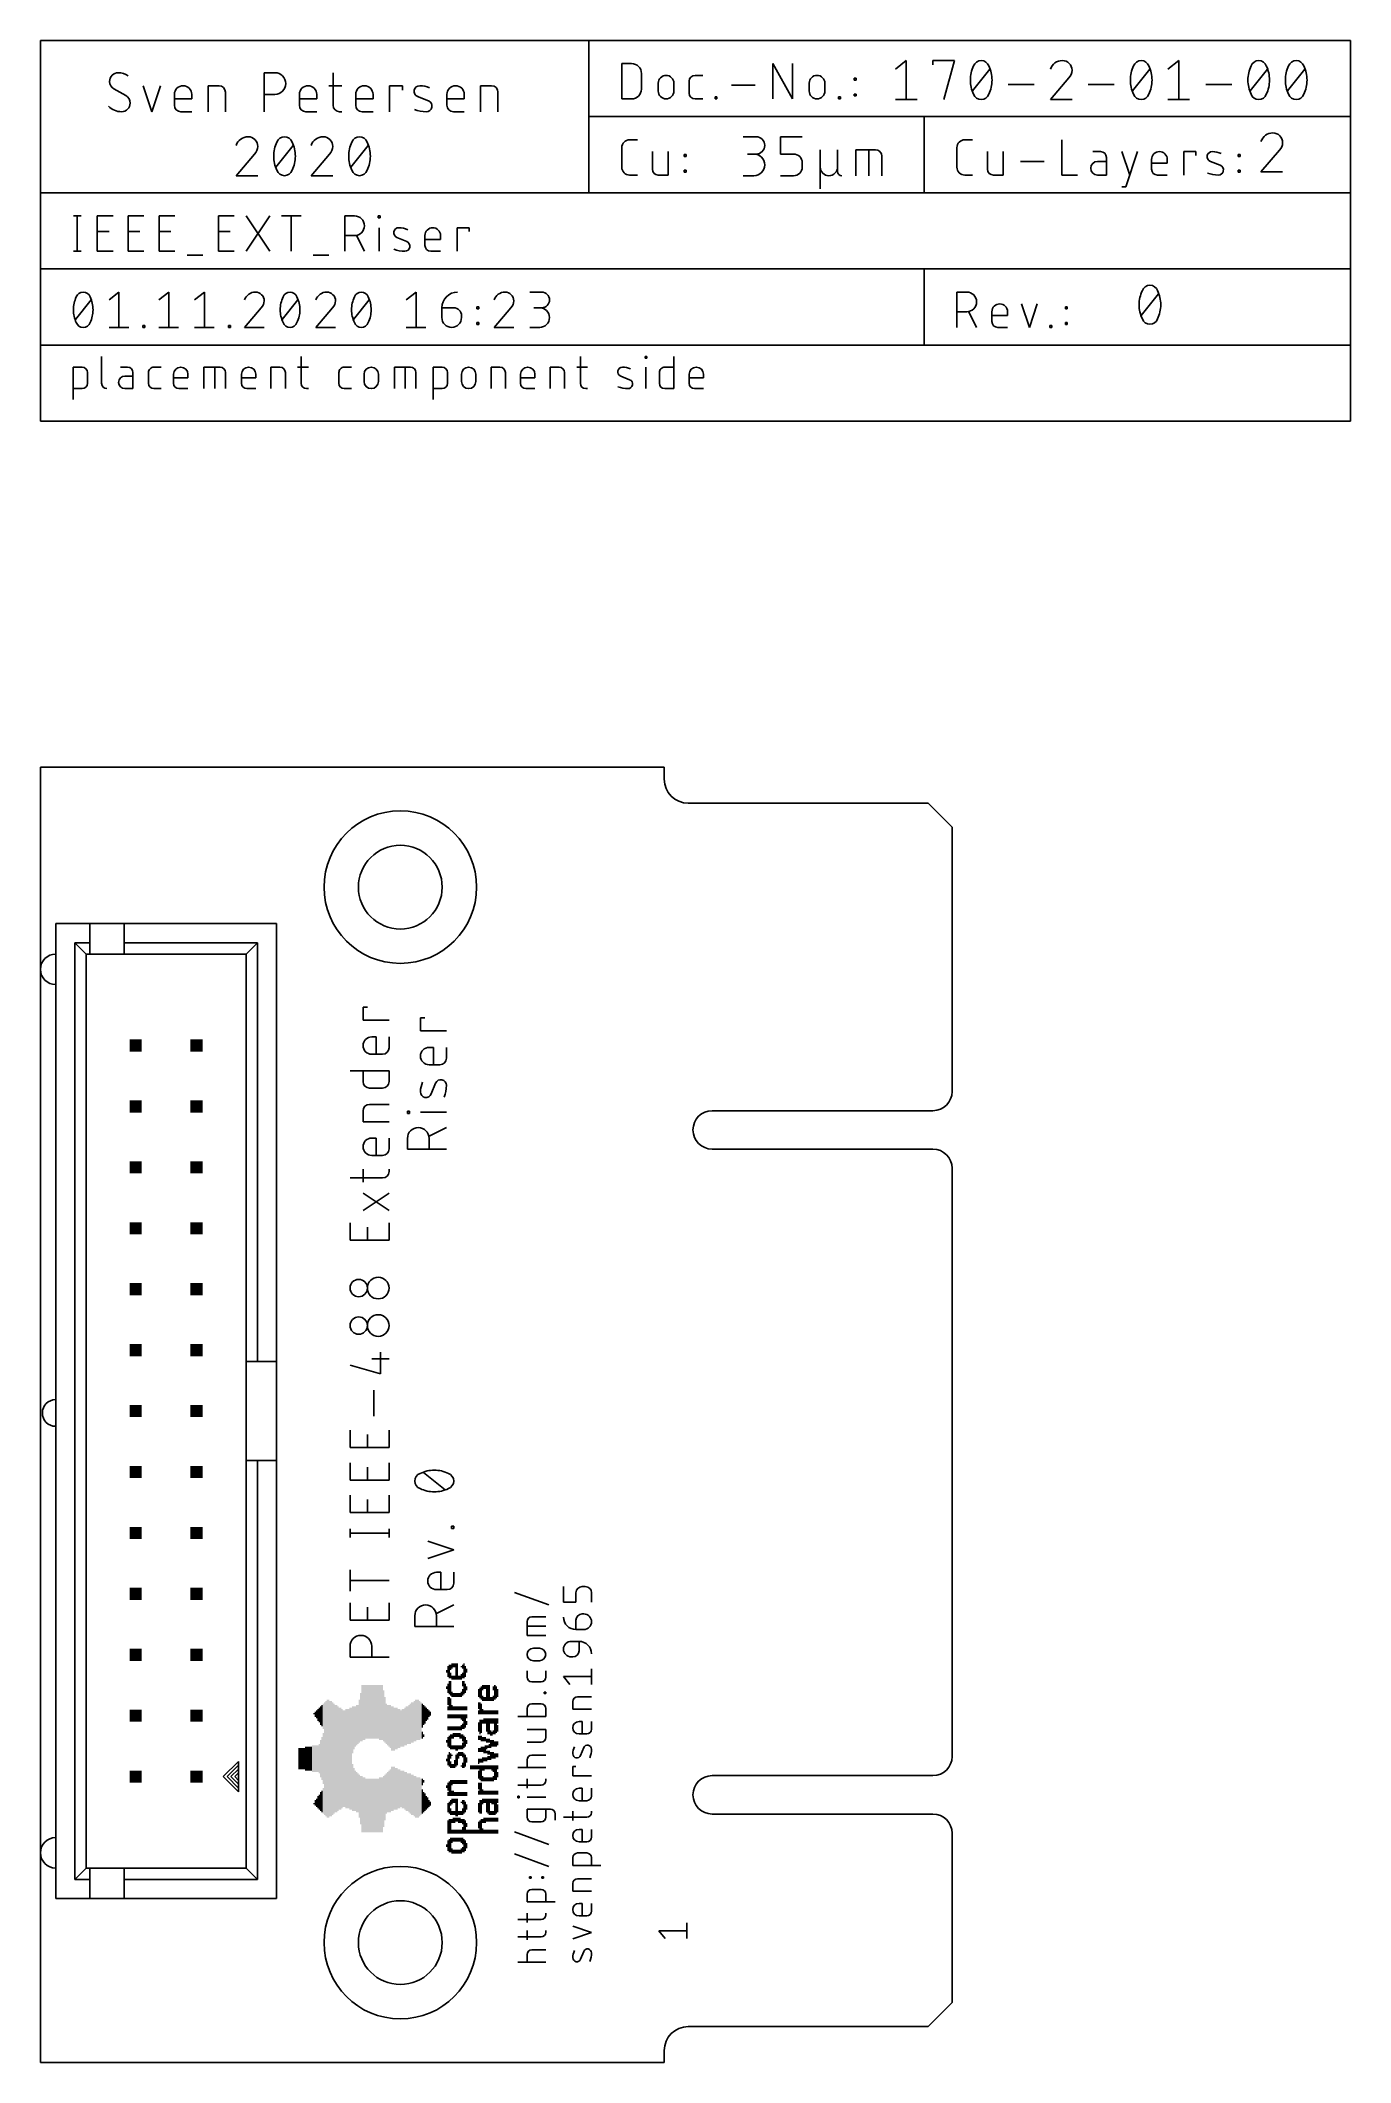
# Model space of a CAD drawing. Extents: x 0 to 54.6, y 0 to 84.3.
import ezdxf

# ---------------------------------------------------------------- set-up
doc = ezdxf.new("R2010")
doc.units = 0
for name, color, linetype in [('20', 30, 'CONTINUOUS'), ('21', 253, 'CONTINUOUS'), ('48', 213, 'CONTINUOUS'), ('51', 253, 'CONTINUOUS')]:
    doc.layers.add(name, color=color, linetype=linetype)

# ---------------------------------------------------------------- blocks, each defined once
blk = doc.blocks.new('RECT')
blk.add_solid([(-0.5, -0.5), (0.5, -0.5), (-0.5, 0.5), (0.5, 0.5)])

msp = doc.modelspace()

# ---------------------------------------------------------------- linework, layer by layer
at = {"layer": '20'}
for p, q in [((0, 54), (0, 0)), ((0, 54), (26, 54)), ((26, 54), (26, 53.5)), ((37, 52.5), (27, 52.5)), ((37, 52.5), (38, 51.5)), ((38, 51.5), (38, 40.48)), ((28, 39.68), (37.2, 39.68)), ((37.2, 38.08), (28, 38.08)), ((38, 12.76), (38, 37.28)), ((28, 11.96), (37.2, 11.96)), ((37.2, 10.36), (28, 10.36)), ((38, 4.12), (38, 9.56)), ((38, 4.12), (38, 2.5)), ((37, 1.5), (38, 2.5)), ((37, 1.5), (27, 1.5)), ((0, 0), (26, 0)), ((26, 0.5), (26, 0))]:
    msp.add_line(p, q, dxfattribs=at)
for centre, radius, start, end in [((27, 53.5), 1, 180, 270), ((37.2, 40.48), 0.8, 270, 0), ((28, 38.88), 0.8, 90, 180), ((28, 38.88), 0.8, 180, 270), ((37.2, 37.28), 0.8, 0, 90), ((37.2, 12.76), 0.8, 270, 0), ((28, 11.16), 0.8, 90, 180), ((28, 11.16), 0.8, 180, 270), ((37.2, 9.56), 0.8, 0, 90), ((27, 0.5), 1, 90, 180)]:
    msp.add_arc(centre, radius, start, end, dxfattribs=at)
at = {"layer": '21'}
for p, q in [((2.5485, 71.1264), (2.5485, 70.0045)), ((10.8694, 71.1264), (10.8694, 70.0045)), ((22.5046, 71.1264), (22.5046, 70.0045)), ((25.2019, 71.0516), (25.2019, 71.1264)), ((25.2019, 71.1264), (25.2767, 71.1264)), ((25.2767, 71.0516), (25.2019, 71.0516)), ((25.2767, 71.1264), (25.2767, 71.0516)), ((26.3968, 71.1264), (26.3968, 69.7802)), ((1.3589, 69.3314), (1.3589, 70.6776)), ((1.3589, 70.6776), (1.7328, 70.6776)), ((1.9572, 70.4532), (1.9572, 70.0045)), ((3.632, 70.6776), (3.3329, 70.6776)), ((3.8564, 70.3037), (3.5199, 70.3037)), ((3.8564, 69.7802), (3.8564, 70.4532)), ((4.5006, 70.0045), (4.5006, 70.4532)), ((4.725, 70.6776), (5.0241, 70.6776)), ((5.5481, 70.0045), (5.5481, 70.3785)), ((6.1464, 70.2289), (5.5481, 70.2289)), ((6.1464, 70.3785), (6.1464, 70.2289)), ((6.813, 69.7802), (6.813, 70.6776)), ((6.813, 70.6776), (7.4861, 70.6776)), ((7.2617, 69.7802), (7.2617, 70.6776)), ((7.7105, 70.4532), (7.7105, 69.7802)), ((8.3771, 70.0045), (8.3771, 70.3785)), ((8.9754, 70.2289), (8.3771, 70.2289)), ((8.9754, 70.3785), (8.9754, 70.2289)), ((9.609, 69.7802), (9.609, 70.6776)), ((9.609, 70.6776), (9.983, 70.6776)), ((10.2074, 70.4532), (10.2074, 69.7802)), ((10.7198, 70.6776), (11.1685, 70.6776)), ((12.44, 70.0045), (12.44, 70.4532)), ((12.6643, 70.6776), (12.9635, 70.6776)), ((13.4875, 70.0793), (13.4875, 70.3785)), ((14.0858, 70.3785), (14.0858, 70.0793)), ((14.7524, 69.7802), (14.7524, 70.6776)), ((14.7524, 70.6776), (15.4255, 70.6776)), ((15.2011, 69.7802), (15.2011, 70.6776)), ((15.6498, 70.4532), (15.6498, 69.7802)), ((16.3706, 69.3314), (16.3706, 70.6776)), ((16.3706, 70.6776), (16.7446, 70.6776)), ((16.969, 70.4532), (16.969, 70.0045)), ((17.5484, 70.0793), (17.5484, 70.3785)), ((18.1467, 70.3785), (18.1467, 70.0793)), ((18.7804, 69.7802), (18.7804, 70.6776)), ((18.7804, 70.6776), (19.1543, 70.6776)), ((19.3787, 70.4532), (19.3787, 69.7802)), ((20.0123, 70.0045), (20.0123, 70.3785)), ((20.6106, 70.2289), (20.0123, 70.2289)), ((20.6106, 70.3785), (20.6106, 70.2289)), ((21.2443, 69.7802), (21.2443, 70.6776)), ((21.2443, 70.6776), (21.6182, 70.6776)), ((21.8426, 70.4532), (21.8426, 69.7802)), ((22.355, 70.6776), (22.8038, 70.6776)), ((24.5594, 70.1541), (24.1854, 70.3037)), ((25.2393, 69.7802), (25.2393, 70.6776)), ((25.7985, 70.0045), (25.7985, 70.4532)), ((26.0229, 70.6776), (26.3968, 70.6776)), ((27.0391, 70.0045), (27.0391, 70.3785)), ((27.6374, 70.2289), (27.0391, 70.2289)), ((27.6374, 70.3785), (27.6374, 70.2289)), ((1.7328, 69.7802), (1.3589, 69.7802)), ((3.5199, 69.7802), (3.8564, 69.7802)), ((5.0241, 69.7802), (4.725, 69.7802)), ((6.1464, 69.7802), (5.7725, 69.7802)), ((8.9754, 69.7802), (8.6014, 69.7802)), ((11.0937, 69.7802), (11.1685, 69.7802)), ((12.9635, 69.7802), (12.6643, 69.7802)), ((16.7446, 69.7802), (16.3706, 69.7802)), ((20.6106, 69.7802), (20.2367, 69.7802)), ((22.729, 69.7802), (22.8038, 69.7802)), ((26.3968, 69.7802), (26.0229, 69.7802)), ((27.6374, 69.7802), (27.2635, 69.7802)), ((0.6337, 6.8388), (0.6337, 47.4788)), ((0.6337, 47.4788), (2.0625, 47.4788)), ((2.0625, 47.4788), (3.4912, 47.4788)), ((2.0625, 46.6851), (2.0625, 47.4788)), ((3.4912, 47.4788), (9.8413, 47.4788)), ((3.4912, 46.6851), (3.4912, 47.4788)), ((9.8413, 47.4788), (9.8413, 29.2226)), ((1.4275, 7.6325), (1.4275, 46.6851)), ((2.0625, 46.6851), (1.4275, 46.6851)), ((1.9037, 46.2088), (1.4275, 46.6851)), ((2.0625, 46.2088), (2.0625, 46.6851)), ((3.4912, 46.2088), (3.4912, 46.6851)), ((3.4912, 46.6851), (9.0475, 46.6851)), ((8.5713, 46.2088), (9.0475, 46.6851)), ((9.0475, 29.2226), (9.0475, 46.6851)), ((1.9037, 8.1088), (1.9037, 46.2088)), ((1.9037, 46.2088), (2.0625, 46.2088)), ((2.0625, 46.2088), (3.4912, 46.2088)), ((3.4912, 46.2088), (8.5713, 46.2088)), ((8.5713, 46.2088), (8.5713, 29.2226)), ((13.4463, 43.4503), (13.4463, 43.9921)), ((13.4463, 43.9921), (13.6269, 43.9921)), ((14.5301, 43.4503), (13.4463, 43.4503)), ((15.8401, 43.0115), (15.8401, 43.5534)), ((15.8401, 43.5534), (16.0207, 43.5534)), ((16.9238, 43.0115), (15.8401, 43.0115)), ((13.8076, 42.7574), (13.9882, 42.7574)), ((13.9882, 42.7574), (13.9882, 42.035)), ((14.5301, 42.7574), (14.5301, 42.3059)), ((16.2013, 42.3187), (16.3819, 42.3187)), ((16.3819, 42.3187), (16.3819, 41.5962)), ((16.9238, 42.3187), (16.9238, 41.8672)), ((12.9045, 41.3433), (14.5301, 41.3433)), ((13.4463, 40.8918), (13.4463, 41.3433)), ((14.2591, 42.035), (13.8076, 42.035)), ((14.5301, 41.3433), (14.5301, 40.8918)), ((16.6529, 41.5962), (16.2013, 41.5962)), ((14.2591, 40.6208), (13.7172, 40.6208)), ((16.4722, 40.8285), (16.2916, 40.377)), ((13.4463, 39.2213), (13.4463, 39.6729)), ((13.7172, 39.9438), (14.5301, 39.9438)), ((15.2982, 39.5676), (15.2982, 39.6579)), ((15.2982, 39.6579), (15.3885, 39.6579)), ((15.3885, 39.6579), (15.3885, 39.5676)), ((14.5301, 39.2213), (13.4463, 39.2213)), ((15.3885, 39.5676), (15.2982, 39.5676)), ((16.9238, 39.6128), (15.8401, 39.6128)), ((16.9238, 38.9793), (16.2013, 38.6181)), ((13.8076, 38.537), (13.9882, 38.537)), ((13.9882, 38.537), (13.9882, 37.8145)), ((14.5301, 38.537), (14.5301, 38.0855)), ((15.2982, 38.0762), (15.2982, 38.5278)), ((16.9238, 38.0762), (15.2982, 38.0762)), ((16.2013, 38.5278), (16.2013, 38.0762)), ((13.4463, 36.6948), (13.4463, 37.2367)), ((14.2591, 37.8145), (13.8076, 37.8145)), ((14.5301, 37.1464), (14.5301, 37.2367)), ((12.9045, 36.8755), (14.2591, 36.8755)), ((14.5301, 35.522), (13.4463, 36.2444)), ((13.4463, 35.522), (14.5301, 36.2444)), ((12.9045, 34.2883), (12.9045, 35.0108)), ((13.6269, 34.2883), (13.6269, 34.8302)), ((14.5301, 35.0108), (14.5301, 34.2883)), ((14.5301, 34.2883), (12.9045, 34.2883)), ((14.1688, 28.7102), (14.1688, 29.6133)), ((8.5713, 29.2226), (8.5713, 25.095)), ((8.5713, 29.2226), (9.0475, 29.2226)), ((9.0475, 29.2226), (9.8413, 29.2226)), ((9.8413, 29.2226), (9.8413, 25.095)), ((12.9045, 29.0715), (14.1688, 28.7102)), ((13.8076, 29.3424), (14.5301, 29.3424)), ((13.8979, 26.9526), (13.8979, 28.0363)), ((12.9045, 25.6391), (12.9045, 26.3616)), ((13.6269, 25.6391), (13.6269, 26.1809)), ((14.5301, 26.3616), (14.5301, 25.6391)), ((14.5301, 25.6391), (12.9045, 25.6391)), ((8.5713, 25.095), (8.5713, 8.1088)), ((8.5713, 25.095), (9.0475, 25.095)), ((9.0475, 25.095), (9.8413, 25.095)), ((9.0475, 25.095), (9.0475, 7.6325)), ((9.8413, 25.095), (9.8413, 6.8388)), ((12.9045, 24.2844), (12.9045, 25.0068)), ((13.6269, 24.2844), (13.6269, 24.8262)), ((14.5301, 25.0068), (14.5301, 24.2844)), ((16.8676, 23.8821), (15.9644, 24.6046)), ((14.5301, 24.2844), (12.9045, 24.2844)), ((12.9045, 22.9297), (12.9045, 23.6521)), ((14.5301, 23.6521), (14.5301, 22.9297)), ((14.5301, 22.9297), (12.9045, 22.9297)), ((13.6269, 22.9297), (13.6269, 23.4715)), ((12.9045, 21.895), (12.9045, 22.2563)), ((12.9045, 22.0756), (14.5301, 22.0756)), ((14.5301, 21.895), (14.5301, 22.2563)), ((17.1385, 22.2703), (17.1385, 22.3606)), ((17.1385, 22.3606), (17.2288, 22.3606)), ((17.2288, 22.2703), (17.1385, 22.2703)), ((17.2288, 22.3606), (17.2288, 22.2703)), ((17.2288, 21.3776), (16.1451, 21.7389)), ((16.1451, 21.0164), (17.2288, 21.3776)), ((12.9045, 19.6441), (12.9045, 20.5472)), ((16.5063, 20.4363), (16.6869, 20.4363)), ((16.6869, 20.4363), (16.6869, 19.7138)), ((17.2288, 20.4363), (17.2288, 19.9847)), ((14.5301, 20.0957), (12.9045, 20.0957)), ((16.9579, 19.7138), (16.5063, 19.7138)), ((21.194, 19.0754), (19.766, 19.5947)), ((21.8008, 19.1953), (21.8008, 19.8444)), ((22.3201, 19.5848), (22.3201, 19.1953)), ((22.7096, 19.8444), (22.5797, 19.8444)), ((22.9692, 19.1953), (22.9692, 19.5848)), ((12.9045, 18.4487), (12.9045, 19.1712)), ((13.6269, 18.4487), (13.6269, 18.9906)), ((14.5301, 19.1712), (14.5301, 18.4487)), ((15.6032, 18.1737), (15.6032, 18.6253)), ((17.2288, 19.0768), (16.5063, 18.7156)), ((16.5063, 18.6253), (16.5063, 18.1737)), ((20.48, 18.5815), (21.0642, 18.5815)), ((22.3201, 19.1953), (21.8008, 19.1953)), ((22.5797, 18.7014), (22.6446, 18.7014)), ((14.5301, 18.4487), (12.9045, 18.4487)), ((17.2288, 18.1737), (15.6032, 18.1737)), ((20.2853, 17.8025), (20.2853, 18.3867)), ((21.0642, 18.192), (20.2853, 18.192)), ((21.0642, 17.8025), (20.2853, 17.8025)), ((22.3201, 18.0523), (22.3201, 18.4418)), ((22.6446, 18.0523), (22.3201, 18.0523)), ((12.9045, 16.9037), (12.9045, 17.3553)), ((14.5301, 16.9037), (12.9045, 16.9037)), ((13.8076, 17.3553), (13.8076, 16.9037)), ((20.5449, 17.2706), (20.8046, 17.2706)), ((22.1254, 17.5584), (22.4499, 17.5584)), ((22.1903, 16.9093), (22.1254, 16.9093)), ((22.4499, 17.5584), (22.4499, 17.169)), ((20.2853, 16.071), (20.2853, 16.3307)), ((20.8046, 16.7513), (20.5449, 16.7513)), ((21.0642, 16.3307), (21.0642, 16.071)), ((22.0604, 15.7663), (21.8008, 16.0909)), ((21.8008, 16.0909), (22.9692, 16.0909)), ((22.9692, 15.7663), (22.9692, 16.4154)), ((20.8695, 15.8763), (20.48, 15.8763)), ((20.9993, 15.3783), (20.9993, 15.4432)), ((20.9993, 15.4432), (21.0642, 15.4432)), ((21.0642, 15.3783), (20.9993, 15.3783)), ((21.0642, 15.4432), (21.0642, 15.3783)), ((22.385, 15.2456), (22.9692, 15.2456)), ((19.8958, 14.4331), (21.0642, 14.4331)), ((20.2853, 14.7576), (20.2853, 14.4331)), ((20.8695, 14.9524), (20.48, 14.9524)), ((21.0642, 14.4331), (21.0642, 14.7576)), ((22.1903, 14.7264), (22.1903, 15.0509)), ((22.9692, 14.7264), (22.1903, 14.7264)), ((21.0642, 13.8797), (20.2853, 13.8797)), ((21.0642, 13.5551), (21.0642, 13.8797)), ((22.4499, 14.2169), (22.5797, 14.2169)), ((22.7745, 13.6977), (22.4499, 13.6977)), ((22.5797, 14.2169), (22.5797, 13.6977)), ((22.9692, 14.2169), (22.9692, 13.8924)), ((20.2853, 13.3604), (20.8695, 13.3604)), ((20.48, 12.8129), (21.0642, 12.8129)), ((22.6446, 13.129), (22.5148, 12.8044)), ((8.2537, 12.5538), (7.6187, 11.9188)), ((7.6187, 11.9188), (8.2537, 11.2838)), ((8.2537, 12.395), (7.7775, 11.9188)), ((7.7775, 11.9188), (8.2537, 11.4425)), ((8.2537, 12.2363), (7.9362, 11.9188)), ((7.9362, 11.9188), (8.2537, 11.6013)), ((8.2537, 12.0775), (8.095, 11.9188)), ((8.095, 11.9188), (8.2537, 11.7599)), ((8.2537, 12.395), (8.2537, 12.5538)), ((8.2537, 12.2363), (8.2537, 12.395)), ((8.2537, 12.0775), (8.2537, 12.2363)), ((8.2537, 11.7599), (8.2537, 12.0775)), ((21.0642, 12.2936), (19.8958, 12.2936)), ((20.2853, 12.2936), (20.2853, 12.6181)), ((20.2853, 11.4349), (20.2853, 11.8243)), ((21.0642, 11.7594), (21.0642, 11.8243)), ((22.1903, 11.9517), (22.1903, 12.3412)), ((22.1903, 12.3412), (22.3201, 12.3412)), ((22.9692, 11.9517), (22.1903, 11.9517)), ((8.2537, 11.6013), (8.2537, 11.7599)), ((8.2537, 11.4425), (8.2537, 11.6013)), ((8.2537, 11.2838), (8.2537, 11.4425)), ((19.8958, 11.5647), (20.8695, 11.5647)), ((19.8958, 11.0349), (19.8958, 11.0998)), ((19.8958, 11.0998), (19.9607, 11.0998)), ((19.9607, 11.0349), (19.8958, 11.0349)), ((19.9607, 11.0998), (19.9607, 11.0349)), ((21.0642, 11.0673), (20.2853, 11.0673)), ((22.4499, 11.4356), (22.5797, 11.4356)), ((22.5797, 11.4356), (22.5797, 10.9164)), ((22.9692, 11.4356), (22.9692, 11.1111)), ((20.2853, 10.2345), (20.2853, 10.5591)), ((20.2853, 10.5591), (21.2589, 10.5591)), ((21.0642, 10.5591), (21.0642, 10.2345)), ((21.4537, 10.3643), (21.4537, 10.1047)), ((21.8008, 10.2255), (22.7745, 10.2255)), ((22.1903, 10.0957), (22.1903, 10.4852)), ((22.7745, 10.9164), (22.4499, 10.9164)), ((22.9692, 10.4203), (22.9692, 10.4852)), ((21.194, 9.0932), (19.766, 9.6125)), ((20.8695, 10.0398), (20.48, 10.0398)), ((22.4499, 9.7211), (22.5797, 9.7211)), ((22.5797, 9.7211), (22.5797, 9.2019)), ((22.9692, 9.7211), (22.9692, 9.3966)), ((21.194, 8.1788), (19.766, 8.6981)), ((22.1903, 8.2171), (22.1903, 8.5417)), ((22.385, 8.7364), (22.7745, 8.7364)), ((22.7745, 9.2019), (22.4499, 9.2019)), ((22.9692, 8.5417), (22.9692, 8.2171)), ((1.4275, 7.6325), (1.9037, 8.1088)), ((1.4275, 7.6325), (2.0625, 7.6325)), ((2.0625, 8.1088), (1.9037, 8.1088)), ((3.4912, 8.1088), (2.0625, 8.1088)), ((2.0625, 8.1088), (2.0625, 7.6325)), ((2.0625, 7.6325), (2.0625, 6.8388)), ((8.5713, 8.1088), (3.4912, 8.1088)), ((3.4912, 8.1088), (3.4912, 7.6325)), ((3.4912, 7.6325), (3.4912, 6.8388)), ((3.4912, 7.6325), (9.0475, 7.6325)), ((9.0475, 7.6325), (8.5713, 8.1088)), ((20.3826, 7.6821), (20.3826, 7.747)), ((20.3826, 7.747), (20.4475, 7.747)), ((20.4475, 7.6821), (20.3826, 7.6821)), ((20.4475, 7.747), (20.4475, 7.6821)), ((20.9019, 7.6821), (20.9019, 7.747)), ((20.9019, 7.747), (20.9668, 7.747)), ((20.9668, 7.6821), (20.9019, 7.6821)), ((20.9668, 7.747), (20.9668, 7.6821)), ((23.3587, 8.2171), (22.1903, 8.2171)), ((22.385, 7.6637), (22.9692, 7.6637)), ((2.0625, 6.8388), (0.6337, 6.8388)), ((3.4912, 6.8388), (2.0625, 6.8388)), ((9.8413, 6.8388), (3.4912, 6.8388)), ((20.2853, 6.6988), (20.2853, 7.0233)), ((20.48, 7.2181), (20.8695, 7.2181)), ((21.0642, 7.0233), (21.0642, 6.6988)), ((22.1903, 7.1445), (22.1903, 7.469)), ((22.9692, 7.1445), (22.1903, 7.1445)), ((19.8958, 5.964), (20.8695, 5.964)), ((21.4537, 6.6988), (20.2853, 6.6988)), ((20.2853, 5.8342), (20.2853, 6.2236)), ((21.0642, 6.1587), (21.0642, 6.2236)), ((22.4499, 6.635), (22.5797, 6.635)), ((22.7745, 6.1158), (22.4499, 6.1158)), ((22.5797, 6.635), (22.5797, 6.1158)), ((22.9692, 6.635), (22.9692, 6.3105)), ((19.8958, 5.2401), (20.8695, 5.2401)), ((20.2853, 5.1103), (20.2853, 5.4997)), ((21.0642, 5.4348), (21.0642, 5.4997)), ((22.9692, 5.4229), (22.1903, 5.6825)), ((22.1903, 5.1633), (22.9692, 5.4229)), ((26.0404, 5.1708), (25.7808, 5.4954)), ((25.7808, 5.4954), (26.9492, 5.4954)), ((26.9492, 5.1708), (26.9492, 5.8199)), ((20.2853, 4.1783), (20.2853, 4.5029)), ((20.48, 4.6976), (21.0642, 4.6976)), ((22.6446, 4.6327), (22.5148, 4.3081)), ((21.0642, 4.1783), (19.8958, 4.1783))]:
    msp.add_line(p, q, dxfattribs=at)
for centre, radius in [((15, 49), 3.1789), ((15, 49), 1.7463), ((15, 5), 3.1789), ((15, 5), 1.7463)]:
    msp.add_circle(centre, radius, dxfattribs=at)
for centre, radius, start, end in [((1.7328, 70.4532), 0.2244, 0, 90), ((1.7328, 70.0045), 0.2244, 270.0008, 0), ((2.7729, 70.0045), 0.2244, 180, 270), ((3.5199, 70.0419), 0.2618, 90, 270), ((3.632, 70.4532), 0.2244, 0, 90), ((4.725, 70.4532), 0.2244, 89.9992, 180), ((4.725, 70.0045), 0.2244, 180, 270), ((5.8473, 70.3785), 0.2992, 0, 180), ((5.7725, 70.0045), 0.2244, 180, 270), ((7.4861, 70.4532), 0.2244, 0, 90), ((8.6762, 70.3785), 0.2992, 0, 180), ((8.6014, 70.0045), 0.2244, 180, 270), ((9.983, 70.4532), 0.2244, 0, 90), ((11.0937, 70.0045), 0.2244, 180, 270), ((12.6643, 70.4532), 0.2244, 89.9992, 180), ((12.6643, 70.0045), 0.2244, 180, 270), ((13.7866, 70.3785), 0.2992, 0, 180), ((13.7866, 70.0793), 0.2992, 180, 0), ((15.4255, 70.4532), 0.2244, 0, 90), ((16.7446, 70.4532), 0.2244, 0, 90), ((16.7446, 70.0045), 0.2244, 270.0008, 0), ((17.8475, 70.3785), 0.2992, 0, 180), ((17.8475, 70.0793), 0.2992, 180, 0), ((19.1543, 70.4532), 0.2244, 0, 90), ((20.3115, 70.3785), 0.2992, 0, 180), ((20.2367, 70.0045), 0.2244, 180, 270), ((21.6182, 70.4532), 0.2244, 0, 90), ((22.729, 70.0045), 0.2244, 180, 270), ((24.2574, 70.4837), 0.1939, 89.181, 248.1986), ((24.2481, 69.8284), 0.8493, 65.7609, 89.181), ((24.4874, 69.974), 0.1939, 269.181, 68.1986), ((26.0229, 70.4532), 0.2244, 89.9992, 180), ((26.0229, 70.0045), 0.2244, 180, 270), ((27.3382, 70.3785), 0.2992, 0, 180), ((27.2635, 70.0045), 0.2244, 180, 270), ((24.5027, 71.0485), 1.2684, 250.2096, 269.181), ((0.6337, 45.5738), 0.635, 90, 270), ((13.8076, 42.3962), 0.3612, 90, 270), ((14.2591, 42.3059), 0.2709, 270, 0), ((16.2013, 41.9575), 0.3612, 90, 270), ((16.6529, 41.8672), 0.2709, 270, 0), ((13.7172, 40.8918), 0.2709, 180, 270), ((14.2591, 40.8918), 0.2709, 270, 0), ((16.8655, 40.4526), 1.0256, 155.761, 179.1819), ((16.0742, 40.4639), 0.2342, 179.1818, 338.1988), ((16.6897, 40.7416), 0.2342, 359.1818, 158.1985), ((15.3924, 40.7601), 1.5316, 340.2089, 359.1818), ((13.7173, 39.6729), 0.2709, 90.0007, 180), ((15.7498, 38.5278), 0.4516, 0, 180), ((13.8076, 38.1758), 0.3612, 90, 270), ((14.2591, 38.0855), 0.2709, 270, 0), ((14.2591, 37.1464), 0.2709, 270, 0), ((13.2657, 32.288), 0.3612, 90, 270), ((13.2657, 32.288), 0.3612, 270, 90), ((14.0785, 32.288), 0.4516, 90, 270), ((14.0785, 32.288), 0.4516, 270, 90), ((13.2657, 30.7249), 0.3612, 90, 270), ((13.2657, 30.7249), 0.3612, 270, 90), ((14.0785, 30.7249), 0.4516, 90, 270), ((14.0785, 30.7249), 0.4516, 270, 90), ((0.6337, 27.0794), 0.5556, 90, 270), ((15.9374, 24.2433), 0.3342, 108.9243, 180), ((16.416, 23.3553), 1.3396, 90.0001, 115.989), ((16.416, 23.3552), 1.3396, 64.0111, 90), ((16.8946, 24.2433), 0.3342, 359.9999, 71.0745), ((15.9373, 24.2433), 0.3341, 179.9998, 251.0758), ((16.416, 25.1314), 1.3396, 244.011, 269.9999), ((16.416, 25.1314), 1.3396, 270, 295.9889), ((16.8947, 24.2433), 0.3342, 288.925, 0), ((16.5063, 20.075), 0.3612, 90, 270), ((16.9579, 19.9847), 0.2709, 270, 0), ((22.5797, 19.5848), 0.2596, 90, 180), ((22.7096, 19.5848), 0.2596, 0, 90), ((16.0548, 18.6253), 0.4516, 0, 180), ((20.48, 18.3867), 0.1947, 90, 180), ((22.3201, 18.5716), 0.5193, 180.0007, 270), ((22.5797, 18.4418), 0.2596, 90, 180), ((22.6446, 18.3769), 0.3246, 270, 90), ((13.356, 17.3553), 0.4516, 0, 180), ((20.5449, 17.0109), 0.2596, 90, 270), ((20.8046, 17.0109), 0.2596, 270, 90), ((22.1254, 17.2339), 0.3246, 90, 270), ((22.1903, 17.169), 0.2596, 270, 0), ((22.4499, 17.0392), 0.5193, 0, 90), ((20.48, 16.071), 0.1947, 180, 270), ((20.8695, 16.071), 0.1947, 270, 0), ((22.385, 15.0509), 0.1947, 90.0009, 180), ((20.48, 14.7576), 0.1947, 90, 180), ((20.8695, 14.7576), 0.1947, 0, 90), ((20.8695, 13.5551), 0.1947, 270, 0), ((22.4499, 13.9573), 0.2596, 90, 270), ((22.7745, 13.8924), 0.1947, 270, 0), ((20.48, 12.6181), 0.1947, 90.0009, 180), ((22.9273, 12.8588), 0.7371, 155.7611, 179.1819), ((22.3586, 12.8669), 0.1683, 179.1818, 338.1989), ((22.8009, 13.0665), 0.1683, 359.1819, 158.1986), ((21.8685, 13.0798), 1.1008, 340.209, 359.1819), ((20.8695, 11.7594), 0.1947, 270, 0), ((22.4499, 11.176), 0.2596, 90, 270), ((22.7745, 11.1111), 0.1947, 270, 0), ((20.48, 10.2345), 0.1947, 180, 270), ((20.8695, 10.2345), 0.1947, 270, 0), ((21.2589, 10.3643), 0.1947, 0, 90), ((22.7745, 10.4203), 0.1947, 270, 0), ((0.6337, 8.7438), 0.635, 90, 270), ((22.4499, 9.4615), 0.2596, 90, 270), ((22.7745, 9.3966), 0.1947, 270, 0), ((22.385, 8.5417), 0.1947, 90.0009, 180), ((22.7745, 8.5417), 0.1947, 0, 90), ((22.385, 7.469), 0.1947, 90.0009, 180), ((20.48, 7.0233), 0.1947, 90.0009, 180), ((20.8695, 7.0233), 0.1947, 0, 90), ((20.8695, 6.1587), 0.1947, 270, 0), ((22.4499, 6.3754), 0.2596, 90, 270), ((22.7745, 6.3105), 0.1947, 270, 0), ((20.8695, 5.4348), 0.1947, 270, 0), ((20.48, 4.5029), 0.1947, 90.0009, 180), ((22.9273, 4.3625), 0.7371, 155.7611, 179.1819), ((22.3586, 4.3706), 0.1683, 179.1818, 338.1989), ((22.8009, 4.5702), 0.1683, 359.1819, 158.1986), ((21.8685, 4.5835), 1.1008, 340.209, 359.1819)]:
    msp.add_arc(centre, radius, start, end, dxfattribs=at)
at = {"layer": '48'}
for p, q in [((22.86, 84.2963), (0, 84.2963)), ((0, 84.2963), (0, 77.9463)), ((54.61, 84.2963), (22.86, 84.2963)), ((22.86, 84.2963), (22.86, 81.1213)), ((54.61, 81.1213), (54.61, 84.2963)), ((35.6362, 83.0968), (36.0878, 83.4581)), ((36.0878, 83.4581), (36.0878, 81.8325)), ((37.1993, 83.2774), (37.1993, 83.4581)), ((37.1993, 83.4581), (38.1024, 83.4581)), ((38.1024, 83.4581), (37.6509, 81.8325)), ((46.9949, 83.0968), (47.4464, 83.4581)), ((47.4464, 83.4581), (47.4464, 81.8325)), ((9.3179, 81.3244), (9.3179, 82.9501)), ((9.3179, 82.9501), (9.7695, 82.9501)), ((12.1996, 82.9501), (12.1996, 81.5954)), ((24.2316, 81.8578), (24.2316, 83.3311)), ((24.2316, 83.3311), (24.6408, 83.3311)), ((25.05, 82.9218), (25.05, 82.2671)), ((27.2865, 82.84), (27.6139, 82.84)), ((30.5248, 81.8578), (30.5248, 83.3311)), ((30.5248, 83.3311), (31.3432, 81.8578)), ((31.3432, 81.8578), (31.3432, 83.3311)), ((33.9158, 82.6354), (33.9158, 82.7172)), ((33.9158, 82.7172), (33.9976, 82.7172)), ((33.9976, 82.6354), (33.9158, 82.6354)), ((33.9976, 82.7172), (33.9976, 82.6354)), ((38.8528, 82.1937), (39.5752, 83.0968)), ((42.8647, 82.7356), (42.0971, 81.8325)), ((45.5221, 82.1937), (46.2446, 83.0968)), ((50.4199, 82.1937), (51.1423, 83.0968)), ((51.983, 82.1937), (52.7055, 83.0968)), ((3.5584, 82.0018), (3.0617, 82.2727)), ((4.281, 82.4082), (4.6422, 81.3244)), ((4.6422, 81.3244), (5.0035, 82.4082)), ((5.5836, 81.5954), (5.5836, 82.0469)), ((6.3061, 81.8663), (5.5836, 81.8663)), ((6.3061, 82.0469), (6.3061, 81.8663)), ((6.9904, 81.3244), (6.9904, 82.4082)), ((6.9904, 82.4082), (7.4419, 82.4082)), ((7.7129, 82.1373), (7.7129, 81.3244)), ((9.7695, 82.0469), (9.3179, 82.0469)), ((10.794, 81.5954), (10.794, 82.0469)), ((11.5165, 81.8663), (10.794, 81.8663)), ((11.5165, 82.0469), (11.5165, 81.8663)), ((12.019, 82.4082), (12.5608, 82.4082)), ((13.1387, 81.5954), (13.1387, 82.0469)), ((13.8611, 81.8663), (13.1387, 81.8663)), ((13.8611, 82.0469), (13.8611, 81.8663)), ((14.554, 81.3244), (14.554, 82.4082)), ((14.554, 82.4082), (15.0958, 82.4082)), ((15.0958, 82.4082), (15.0958, 82.2276)), ((16.1746, 81.776), (15.723, 81.9566)), ((16.9423, 81.5954), (16.9423, 82.0469)), ((17.6647, 81.8663), (16.9423, 81.8663)), ((17.6647, 82.0469), (17.6647, 81.8663)), ((18.3491, 81.3244), (18.3491, 82.4082)), ((18.3491, 82.4082), (18.8006, 82.4082)), ((19.0716, 82.1373), (19.0716, 81.3244)), ((24.6408, 81.8578), (24.2316, 81.8578)), ((25.7505, 82.1852), (25.7505, 82.5126)), ((26.4052, 82.5126), (26.4052, 82.1852)), ((27.041, 82.1034), (27.041, 82.5945)), ((27.6139, 81.8578), (27.2865, 81.8578)), ((28.1181, 81.8578), (28.1181, 81.9397)), ((28.1181, 81.9397), (28.2, 81.9397)), ((28.2, 81.8578), (28.1181, 81.8578)), ((28.2, 81.9397), (28.2, 81.8578)), ((28.8077, 82.4308), (29.7898, 82.4308)), ((32.0436, 82.1852), (32.0436, 82.5126)), ((32.6984, 82.5126), (32.6984, 82.1852)), ((33.2716, 81.8578), (33.2716, 81.9397)), ((33.2716, 81.9397), (33.3534, 81.9397)), ((33.3534, 81.8578), (33.2716, 81.8578)), ((33.3534, 81.9397), (33.3534, 81.8578)), ((33.9158, 81.9806), (33.9158, 82.0625)), ((33.9158, 82.0625), (33.9976, 82.0625)), ((33.9976, 81.9806), (33.9158, 81.9806)), ((33.9976, 82.0625), (33.9976, 81.9806)), ((35.6362, 81.8325), (36.5393, 81.8325)), ((40.3395, 82.4646), (41.4232, 82.4646)), ((42.0971, 81.8325), (43.0002, 81.8325)), ((43.6741, 82.4646), (44.7579, 82.4646)), ((46.9949, 81.8325), (47.898, 81.8325)), ((48.5719, 82.4646), (49.6556, 82.4646)), ((6.3061, 81.3244), (5.8545, 81.3244)), ((11.5165, 81.3244), (11.0649, 81.3244)), ((12.4705, 81.3244), (12.5608, 81.3244)), ((13.8611, 81.3244), (13.4096, 81.3244)), ((17.6647, 81.3244), (17.2132, 81.3244)), ((22.86, 81.1213), (22.86, 77.9463)), ((22.86, 81.1213), (36.83, 81.1213)), ((36.83, 81.1213), (54.61, 81.1213)), ((36.83, 81.1213), (36.83, 77.9463)), ((54.61, 77.9463), (54.61, 81.1213)), ((24.559, 80.1561), (24.8864, 80.1561)), ((29.2862, 80.2831), (29.8281, 80.2831)), ((30.8493, 79.5606), (30.8493, 80.2831)), ((30.8493, 80.2831), (31.7524, 80.2831)), ((38.529, 80.1561), (38.8564, 80.1561)), ((42.5708, 80.1561), (42.5708, 78.6829)), ((8.9252, 79.5606), (8.1575, 78.6574)), ((9.8109, 79.0187), (10.5334, 79.9218)), ((12.0514, 79.5606), (11.2838, 78.6574)), ((12.9372, 79.0187), (13.6597, 79.9218)), ((24.2316, 79.0102), (24.2316, 79.8287)), ((25.5077, 79.665), (25.5077, 78.9284)), ((26.1624, 78.6829), (26.1624, 79.665)), ((26.8347, 79.4604), (26.8347, 79.5422)), ((26.8347, 79.5422), (26.9166, 79.5422)), ((26.9166, 79.4604), (26.8347, 79.4604)), ((26.9166, 79.5422), (26.9166, 79.4604)), ((29.8281, 79.5606), (29.4668, 79.5606)), ((31.3912, 79.5606), (30.8493, 79.5606)), ((32.5019, 78.1156), (32.5019, 79.7412)), ((33.2243, 79.7412), (33.2243, 79.0187)), ((33.9895, 78.6574), (33.9895, 79.7412)), ((33.9895, 79.7412), (34.8023, 79.7412)), ((34.5313, 78.6574), (34.5313, 79.7412)), ((35.0732, 79.4703), (35.0732, 78.6574)), ((38.2016, 79.0102), (38.2016, 79.8287)), ((39.4777, 79.665), (39.4777, 78.9284)), ((40.1324, 78.6829), (40.1324, 79.665)), ((40.8501, 79.2558), (41.8322, 79.2558)), ((44.1889, 79.665), (43.8615, 79.665)), ((44.4344, 79.2558), (44.0661, 79.2558)), ((44.4344, 78.6829), (44.4344, 79.4194)), ((45.0771, 79.665), (45.4045, 78.6829)), ((45.2408, 78.1918), (45.7319, 79.665)), ((46.3159, 78.9284), (46.3159, 79.3376)), ((46.9707, 79.3376), (46.9707, 79.1739)), ((47.6643, 78.6829), (47.6643, 79.665)), ((47.6643, 79.665), (48.1553, 79.665)), ((48.1553, 79.665), (48.1553, 79.5013)), ((49.1769, 79.0921), (48.7677, 79.2558)), ((49.9224, 79.4604), (49.9224, 79.5422)), ((49.9224, 79.5422), (50.0043, 79.5422)), ((50.0043, 79.4604), (49.9224, 79.4604)), ((50.0043, 79.5422), (50.0043, 79.4604)), ((51.6438, 79.7193), (50.8762, 78.8162)), ((8.1575, 78.6574), (9.0606, 78.6574)), ((11.2838, 78.6574), (12.1869, 78.6574)), ((24.8864, 78.6829), (24.559, 78.6829)), ((25.7532, 78.6829), (26.1624, 78.6829)), ((26.8347, 78.8056), (26.8347, 78.8875)), ((26.8347, 78.8875), (26.9166, 78.8875)), ((26.9166, 78.8056), (26.8347, 78.8056)), ((26.9166, 78.8875), (26.9166, 78.8056)), ((29.2862, 78.6574), (29.7378, 78.6574)), ((30.8493, 78.6574), (31.3912, 78.6574)), ((31.7524, 79.0187), (31.7524, 79.1993)), ((33.2243, 79.0187), (33.2243, 78.8381)), ((38.8564, 78.6829), (38.529, 78.6829)), ((39.7232, 78.6829), (40.1324, 78.6829)), ((42.5708, 78.6829), (43.2256, 78.6829)), ((44.0661, 78.6829), (44.4344, 78.6829)), ((46.9707, 79.1739), (46.3159, 79.1739)), ((46.9707, 78.6829), (46.5615, 78.6829)), ((49.9224, 78.8056), (49.9224, 78.8875)), ((49.9224, 78.8875), (50.0043, 78.8875)), ((50.0043, 78.8056), (49.9224, 78.8056)), ((50.0043, 78.8875), (50.0043, 78.8056)), ((50.8762, 78.8162), (51.7793, 78.8162)), ((0, 77.9463), (0, 74.7713)), ((0, 77.9463), (22.86, 77.9463)), ((22.86, 77.9463), (36.83, 77.9463)), ((36.83, 77.9463), (54.61, 77.9463)), ((45.0771, 78.1918), (45.2408, 78.1918)), ((54.61, 74.7713), (54.61, 77.9463)), ((1.3716, 76.9811), (1.699, 76.9811)), ((1.5353, 76.9811), (1.5353, 75.5079)), ((2.3685, 75.5079), (2.3685, 76.9811)), ((2.3685, 76.9811), (3.0232, 76.9811)), ((3.6569, 75.5079), (3.6569, 76.9811)), ((3.6569, 76.9811), (4.3116, 76.9811)), ((4.9452, 75.5079), (4.9452, 76.9811)), ((4.9452, 76.9811), (5.6, 76.9811)), ((7.4229, 75.5079), (7.4229, 76.9811)), ((7.4229, 76.9811), (8.0776, 76.9811)), ((8.5762, 75.5079), (9.5584, 76.9811)), ((8.5762, 76.9811), (9.5584, 75.5079)), ((10.0455, 76.9811), (10.864, 76.9811)), ((10.4548, 75.5079), (10.4548, 76.9811)), ((12.6832, 75.5079), (12.6832, 76.9811)), ((12.6832, 76.9811), (13.0924, 76.9811)), ((14.0807, 76.8992), (14.0807, 76.9811)), ((14.0807, 76.9811), (14.1626, 76.9811)), ((14.1626, 76.8992), (14.0807, 76.8992)), ((14.1626, 76.9811), (14.1626, 76.8992)), ((2.3685, 76.3263), (2.8596, 76.3263)), ((3.6569, 76.3263), (4.1479, 76.3263)), ((4.9452, 76.3263), (5.4363, 76.3263)), ((7.4229, 76.3263), (7.9139, 76.3263)), ((13.0924, 76.1626), (12.6832, 76.1626)), ((13.5016, 75.5079), (13.1742, 76.1626)), ((14.1217, 75.5079), (14.1217, 76.49)), ((15.2678, 75.9171), (14.8585, 76.0808)), ((16.0241, 75.7534), (16.0241, 76.1626)), ((16.6789, 75.9989), (16.0241, 75.9989)), ((16.6789, 76.1626), (16.6789, 75.9989)), ((17.3725, 75.5079), (17.3725, 76.49)), ((17.3725, 76.49), (17.8635, 76.49)), ((17.8635, 76.49), (17.8635, 76.3263)), ((1.3716, 75.5079), (1.699, 75.5079)), ((3.0232, 75.5079), (2.3685, 75.5079)), ((4.3116, 75.5079), (3.6569, 75.5079)), ((5.6, 75.5079), (4.9452, 75.5079)), ((6.1136, 75.3442), (6.7684, 75.3442)), ((8.0776, 75.5079), (7.4229, 75.5079)), ((11.3662, 75.3442), (12.021, 75.3442)), ((16.6789, 75.5079), (16.2697, 75.5079)), ((0, 74.7713), (0, 71.5962)), ((0, 74.7713), (36.83, 74.7713)), ((36.83, 74.7713), (54.61, 74.7713)), ((36.83, 74.7713), (36.83, 71.5962)), ((54.61, 71.5962), (54.61, 74.7713)), ((1.4534, 72.6602), (2.1082, 73.4787)), ((2.8582, 73.4787), (3.2674, 73.806)), ((3.2674, 73.806), (3.2674, 72.3329)), ((4.9394, 73.4787), (5.3486, 73.806)), ((5.3486, 73.806), (5.3486, 72.3329)), ((6.426, 73.4787), (6.8352, 73.806)), ((6.8352, 73.806), (6.8352, 72.3329)), ((10.0756, 72.6602), (10.7303, 73.4787)), ((13.0487, 72.6602), (13.7035, 73.4787)), ((15.2463, 73.4787), (15.6555, 73.806)), ((15.6555, 73.806), (15.6555, 72.3329)), ((20.3997, 73.806), (20.8908, 73.806)), ((38.2016, 72.3329), (38.2016, 73.806)), ((38.2016, 73.806), (38.6108, 73.806)), ((45.8865, 72.8274), (46.609, 73.7306)), ((9.2028, 73.1513), (8.5072, 72.3329)), ((12.176, 73.1513), (11.4803, 72.3329)), ((16.7329, 73.1513), (17.2239, 73.1513)), ((16.7329, 72.7421), (16.7329, 73.1513)), ((17.5513, 72.8239), (17.5513, 72.7421)), ((18.1913, 73.1104), (18.1913, 73.1922)), ((18.1913, 73.1922), (18.2732, 73.1922)), ((18.2732, 73.1104), (18.1913, 73.1104)), ((18.1913, 72.4556), (18.1913, 72.5375)), ((18.1913, 72.5375), (18.2732, 72.5375)), ((18.2732, 73.1922), (18.2732, 73.1104)), ((18.2732, 72.5375), (18.2732, 72.4556)), ((19.6088, 73.1513), (18.9132, 72.3329)), ((20.8908, 73.1513), (20.5634, 73.1513)), ((38.6108, 72.9876), (38.2016, 72.9876)), ((39.02, 72.3329), (38.6927, 72.9876)), ((39.6596, 72.5784), (39.6596, 72.9876)), ((40.3143, 72.8239), (39.6596, 72.8239)), ((40.3143, 72.9876), (40.3143, 72.8239)), ((40.8984, 73.315), (41.2258, 72.3329)), ((41.2258, 72.3329), (41.5532, 73.315)), ((42.721, 73.1104), (42.721, 73.1922)), ((42.721, 73.1922), (42.8028, 73.1922)), ((42.8028, 73.1104), (42.721, 73.1104)), ((42.721, 72.4556), (42.721, 72.5375)), ((42.721, 72.5375), (42.8028, 72.5375)), ((42.8028, 73.1922), (42.8028, 73.1104)), ((42.8028, 72.5375), (42.8028, 72.4556)), ((2.8582, 72.3329), (3.6766, 72.3329)), ((4.2671, 72.3329), (4.2671, 72.4147)), ((4.2671, 72.4147), (4.3489, 72.4147)), ((4.3489, 72.3329), (4.2671, 72.3329)), ((4.3489, 72.4147), (4.3489, 72.3329)), ((4.9394, 72.3329), (5.7578, 72.3329)), ((6.426, 72.3329), (7.2444, 72.3329)), ((7.8349, 72.3329), (7.8349, 72.4147)), ((7.8349, 72.4147), (7.9167, 72.4147)), ((7.9167, 72.3329), (7.8349, 72.3329)), ((7.9167, 72.4147), (7.9167, 72.3329)), ((8.5072, 72.3329), (9.3256, 72.3329)), ((11.4803, 72.3329), (12.2987, 72.3329)), ((15.2463, 72.3329), (16.0647, 72.3329)), ((18.2732, 72.4556), (18.1913, 72.4556)), ((18.9132, 72.3329), (19.7316, 72.3329)), ((20.3997, 72.3329), (20.809, 72.3329)), ((40.3143, 72.3329), (39.9051, 72.3329)), ((42.0768, 72.3329), (42.0768, 72.4147)), ((42.0768, 72.4147), (42.1586, 72.4147)), ((42.1586, 72.3329), (42.0768, 72.3329)), ((42.1586, 72.4147), (42.1586, 72.3329)), ((42.8028, 72.4556), (42.721, 72.4556)), ((0, 71.5962), (0, 68.4213)), ((0, 71.5962), (36.83, 71.5962)), ((36.83, 71.5962), (54.61, 71.5962)), ((54.61, 68.4213), (54.61, 71.5962)), ((0, 68.4213), (54.61, 68.4213))]:
    msp.add_line(p, q, dxfattribs=at)
for centre, radius, start, end in [((39.214, 83.1239), 0.3342, 90.0001, 161.0756), ((39.214, 83.1239), 0.3342, 18.9248, 90), ((42.5938, 82.9359), 0.5221, 90.0001, 162.0549), ((42.5938, 83.0517), 0.4064, 0, 90), ((45.8833, 83.1239), 0.3342, 90.0001, 161.0756), ((45.8833, 83.1239), 0.3342, 18.9248, 90), ((50.7811, 83.1239), 0.3342, 90.0001, 161.0756), ((50.7811, 83.1239), 0.3342, 18.9248, 90), ((52.3442, 83.1239), 0.3342, 90.0001, 161.0756), ((52.3442, 83.1239), 0.3342, 18.9248, 90), ((3.2424, 82.5888), 0.3612, 89.9995, 180), ((3.2423, 82.2727), 0.6773, 53.1301, 89.9995), ((9.7695, 82.4985), 0.4516, 270, 90), ((24.6408, 82.9218), 0.4092, 359.9996, 90), ((26.0778, 82.5126), 0.3274, 0, 180), ((27.2865, 82.5945), 0.2455, 90, 180), ((32.371, 82.5126), 0.3274, 0, 180), ((40.1021, 82.6453), 1.3396, 154.0109, 180.0001), ((40.1021, 82.6453), 1.3396, 180, 205.9889), ((38.3259, 82.6453), 1.3396, 360, 25.9891), ((38.3259, 82.6453), 1.3396, 334.0111, 360), ((42.5637, 83.0517), 0.4365, 313.6036, 359.9997), ((46.7714, 82.6453), 1.3396, 154.0109, 180.0001), ((46.7714, 82.6453), 1.3396, 180, 205.9889), ((44.9952, 82.6453), 1.3396, 334.0111, 360), ((44.9953, 82.6453), 1.3396, 360, 25.9891), ((51.6692, 82.6453), 1.3396, 154.0109, 180.0001), ((51.6692, 82.6453), 1.3396, 180, 205.9889), ((49.893, 82.6453), 1.3396, 360, 25.9891), ((49.893, 82.6453), 1.3396, 334.0111, 360), ((53.2323, 82.6453), 1.3396, 154.0109, 180.0001), ((53.2323, 82.6453), 1.3396, 180, 205.9889), ((51.4561, 82.6453), 1.3396, 334.0111, 360), ((51.4562, 82.6453), 1.3396, 360, 25.9891), ((3.248, 82.5888), 0.3669, 179.9998, 239.49), ((3.3722, 81.6857), 0.3669, 0, 59.4898), ((5.9448, 82.0469), 0.3612, 0, 180), ((7.4419, 82.1372), 0.2709, 0.0007, 90), ((11.1552, 82.0469), 0.3612, 0, 180), ((13.4999, 82.0469), 0.3612, 0, 180), ((15.81, 82.174), 0.2342, 89.1818, 248.1988), ((15.7987, 81.3827), 1.0256, 65.7611, 89.1818), ((16.0876, 81.5586), 0.2342, 269.1818, 68.1988), ((17.3035, 82.0469), 0.3612, 0, 180), ((18.8006, 82.1372), 0.2709, 0.0007, 90), ((24.6408, 82.2671), 0.4092, 270.0004, 360), ((26.0778, 82.1852), 0.3274, 180, 0), ((27.2865, 82.1034), 0.2455, 180, 270), ((32.371, 82.1852), 0.3274, 180, 0), ((39.214, 82.1666), 0.3342, 198.925, 270), ((39.214, 82.1666), 0.3342, 269.9999, 341.0745), ((45.8833, 82.1666), 0.3342, 198.925, 270), ((45.8833, 82.1666), 0.3342, 269.9999, 341.0745), ((50.7811, 82.1666), 0.3342, 198.925, 270), ((50.7811, 82.1666), 0.3342, 269.9999, 341.0745), ((52.3442, 82.1666), 0.3342, 198.925, 270), ((52.3442, 82.1666), 0.3342, 269.9999, 341.0745), ((3.3778, 82.0876), 0.7631, 224.7608, 269.9999), ((3.3778, 81.6857), 0.3612, 270, 0), ((5.8545, 81.5954), 0.2709, 180, 270), ((11.0649, 81.5954), 0.2709, 180, 270), ((12.4705, 81.5954), 0.2709, 180, 270), ((13.4096, 81.5954), 0.2709, 180, 270), ((16.1061, 82.8559), 1.5316, 250.2089, 269.1818), ((17.2132, 81.5954), 0.2709, 180, 270), ((8.6542, 79.7609), 0.5221, 90.0001, 162.0549), ((8.6542, 79.8766), 0.4064, 0, 90), ((10.1722, 79.9489), 0.3342, 90.0001, 161.0756), ((10.1722, 79.9489), 0.3342, 18.9248, 90), ((11.7805, 79.7609), 0.5221, 90.0001, 162.0549), ((11.7805, 79.8766), 0.4064, 0, 90), ((13.2984, 79.9489), 0.3342, 90.0001, 161.0756), ((13.2984, 79.9489), 0.3342, 18.9248, 90), ((24.559, 79.8287), 0.3274, 90.0005, 180), ((29.8281, 79.9218), 0.3612, 270, 90), ((38.529, 79.8287), 0.3274, 90.0005, 180), ((51.3729, 79.9197), 0.5221, 90.0001, 162.0549), ((51.3729, 80.0354), 0.4064, 0, 90), ((8.6241, 79.8767), 0.4365, 313.6036, 359.9997), ((11.0602, 79.4703), 1.3396, 154.0109, 180.0001), ((11.0603, 79.4703), 1.3396, 180, 205.9889), ((9.2841, 79.4703), 1.3396, 360, 25.9891), ((9.2841, 79.4703), 1.3396, 334.0111, 360), ((11.7504, 79.8767), 0.4365, 313.6036, 359.9997), ((14.1865, 79.4703), 1.3396, 154.0109, 180.0001), ((14.1865, 79.4703), 1.3396, 180, 205.9889), ((12.4104, 79.4703), 1.3396, 360, 25.9891), ((12.4104, 79.4703), 1.3396, 334.0111, 360), ((29.7378, 79.109), 0.4516, 270, 90), ((31.3912, 79.1993), 0.3612, 0, 90), ((34.8023, 79.4703), 0.2709, 0, 90), ((44.0661, 78.9693), 0.2865, 90, 270), ((44.1889, 79.4194), 0.2455, 0, 90), ((46.6433, 79.3376), 0.3274, 0, 180), ((48.8465, 79.4528), 0.2122, 89.1816, 248.1986), ((48.8362, 78.7356), 0.9294, 65.761, 89.1816), ((51.3428, 80.0354), 0.4365, 313.6036, 359.9997), ((10.1722, 78.9916), 0.3342, 198.925, 270), ((10.1722, 78.9916), 0.3342, 269.9999, 341.0745), ((13.2984, 78.9916), 0.3342, 198.925, 270), ((13.2984, 78.9916), 0.3342, 269.9999, 341.0745), ((24.559, 79.0102), 0.3274, 180, 270), ((25.7532, 78.9284), 0.2455, 180, 270), ((31.3912, 79.0187), 0.3612, 270, 0), ((32.8631, 79.0187), 0.3612, 180, 0), ((33.405, 78.8381), 0.1806, 180, 270), ((38.529, 79.0102), 0.3274, 180, 270), ((39.7232, 78.9284), 0.2455, 180, 270), ((46.5615, 78.9284), 0.2455, 180, 270), ((49.1149, 80.0707), 1.388, 250.2089, 269.1815), ((49.0981, 78.895), 0.2122, 269.1816, 68.1989), ((13.0924, 76.5718), 0.4092, 270, 90), ((14.9374, 76.2778), 0.2122, 89.1816, 248.1986), ((14.9271, 75.5606), 0.9294, 65.761, 89.1816), ((15.189, 75.72), 0.2122, 269.1816, 68.1989), ((16.3515, 76.1626), 0.3274, 0, 180), ((15.2058, 76.8957), 1.388, 250.2089, 269.1815), ((16.2697, 75.7534), 0.2455, 180, 270), ((2.5856, 73.0695), 1.214, 154.0109, 180), ((1.7808, 73.5032), 0.3028, 90, 161.0756), ((1.7808, 73.5032), 0.3028, 18.9237, 90.0001), ((0.976, 73.0695), 1.214, 360, 25.9897), ((8.9573, 73.3329), 0.4732, 90, 162.0549), ((8.9573, 73.4378), 0.3683, 0, 90), ((8.93, 73.4378), 0.3956, 313.6022, 0), ((11.2078, 73.0695), 1.214, 154.0109, 180), ((10.4029, 73.5032), 0.3028, 90, 161.0756), ((10.4029, 73.5032), 0.3028, 18.9237, 90.0001), ((9.5982, 73.0695), 1.214, 360, 25.9897), ((11.9304, 73.3329), 0.4732, 90, 162.0549), ((11.9304, 73.4378), 0.3683, 0, 90), ((11.9032, 73.4378), 0.3956, 313.6022, 0), ((14.1809, 73.0695), 1.214, 154.0109, 180), ((13.3761, 73.5032), 0.3028, 90, 161.0756), ((13.3761, 73.5032), 0.3028, 18.9237, 90.0001), ((12.5713, 73.0695), 1.214, 360, 25.9897), ((17.3876, 73.1513), 0.6548, 90.0003, 180), ((19.3633, 73.3329), 0.4732, 90, 162.0549), ((19.3633, 73.4378), 0.3683, 0, 90), ((19.336, 73.4378), 0.3956, 313.6022, 0), ((20.8908, 73.4787), 0.3274, 270, 90), ((38.6108, 73.3968), 0.4092, 270, 90), ((47.1358, 73.279), 1.3396, 154.0109, 180.0001), ((46.2478, 73.7576), 0.3342, 90.0001, 161.0756), ((46.2478, 73.7576), 0.3342, 18.9248, 90), ((45.3597, 73.279), 1.3396, 360, 25.9891), ((2.5856, 73.0695), 1.214, 180, 205.9889), ((1.7808, 72.6357), 0.3028, 198.9251, 270.0001), ((1.7808, 72.6357), 0.3028, 270, 341.0759), ((0.976, 73.0695), 1.214, 334.0105, 359.9999), ((11.2078, 73.0695), 1.214, 180, 205.9889), ((10.4029, 72.6357), 0.3028, 198.9251, 270.0001), ((10.4029, 72.6357), 0.3028, 270, 341.0759), ((9.5981, 73.0695), 1.214, 334.0105, 359.9999), ((14.1809, 73.0695), 1.214, 180, 205.9889), ((13.3761, 72.6357), 0.3028, 198.9251, 270.0001), ((13.3761, 72.6357), 0.3028, 270, 341.0759), ((12.5713, 73.0695), 1.214, 334.0105, 359.9999), ((17.1421, 72.7421), 0.4092, 180, 0), ((17.2239, 72.8239), 0.3274, 0, 90), ((20.809, 72.7421), 0.4092, 270, 90), ((39.987, 72.9876), 0.3274, 0, 180), ((39.9051, 72.5784), 0.2455, 180, 270), ((47.1358, 73.279), 1.3396, 180, 205.9889), ((46.2478, 72.8004), 0.3342, 198.925, 270), ((46.2478, 72.8004), 0.3342, 269.9999, 341.0745), ((45.3597, 73.279), 1.3396, 334.0111, 360)]:
    msp.add_arc(centre, radius, start, end, dxfattribs=at)

# ---------------------------------------------------------------- block references
at = {"layer": '21', "yscale": 0.0559, "rotation": 90}
for p, xscale in [((16.9278, 16.303), 0.1118), ((16.9837, 16.303), 0.447), ((17.0396, 16.303), 0.5588), ((17.0954, 16.4706), 0.2235), ((17.0954, 16.1354), 0.2235), ((17.1513, 16.5265), 0.2235), ((17.1513, 16.0515), 0.1676), ((17.2072, 16.5544), 0.1676), ((17.2072, 16.0515), 0.1676), ((17.2631, 16.5544), 0.1676), ((17.2631, 16.0515), 0.1676), ((17.319, 16.303), 0.6706), ((17.3749, 16.303), 0.6706), ((17.4307, 16.0515), 0.1676), ((17.4866, 16.0515), 0.1676), ((17.5425, 16.4986), 0.0559), ((17.5425, 16.0795), 0.2235), ((17.5984, 16.4986), 0.1676), ((17.5984, 16.1354), 0.2235), ((17.6543, 16.3309), 0.6147), ((17.7101, 16.303), 0.447), ((17.766, 16.3309), 0.1676), ((13.3515, 14.4031), 2.0117), ((13.4074, 14.5707), 2.347), ((13.4633, 14.5987), 2.2911), ((13.5191, 14.5987), 2.2911), ((13.575, 14.6266), 2.2352), ((13.6309, 14.6266), 2.2352), ((13.6868, 14.6266), 2.2352), ((13.7427, 14.6266), 2.2352), ((13.7985, 14.6266), 2.2352), ((13.8544, 14.6266), 2.2352), ((13.9103, 14.6266), 2.2352), ((13.9662, 14.6266), 2.2352), ((14.0221, 14.6266), 2.2352), ((14.0779, 14.6266), 2.2352), ((14.1338, 14.5987), 2.2911), ((14.1897, 14.5987), 2.2911), ((14.2456, 14.5987), 2.2911), ((14.3015, 14.459), 2.1234), ((14.3573, 14.2913), 1.8999), ((16.9278, 15.6324), 0.1118), ((16.9837, 15.6045), 0.3912), ((16.9837, 15.0736), 0.3353), ((17.0396, 15.6324), 0.5588), ((17.0396, 14.9619), 0.5588), ((17.0954, 15.6045), 0.6147), ((17.0954, 14.9339), 0.5029), ((17.1513, 15.353), 0.2235), ((17.2072, 15.3251), 0.1676), ((17.2631, 15.3251), 0.1676), ((17.319, 15.3251), 0.1676), ((17.3749, 15.3251), 0.1676), ((17.4307, 15.3251), 0.1676), ((17.4866, 15.3251), 0.1676), ((17.5425, 15.353), 0.2235), ((17.5984, 15.8001), 0.2235), ((17.5984, 15.4369), 0.2794), ((17.6543, 15.6324), 0.5588), ((17.7101, 15.6045), 0.3912), ((17.766, 15.6045), 0.1676), ((18.2689, 15.4089), 0.3353), ((18.3248, 15.4089), 0.447), ((18.3807, 15.4089), 0.5588), ((18.4366, 15.6324), 0.2235), ((18.4366, 15.1854), 0.2235), ((18.4925, 15.6604), 0.1676), ((18.4925, 15.1575), 0.1676), ((18.5483, 15.6604), 0.1676), ((18.5483, 15.1575), 0.1676), ((18.6042, 15.4089), 0.6706), ((18.6601, 15.4089), 0.6706), ((18.716, 15.4089), 0.6706), ((18.7719, 15.1575), 0.1676), ((18.8277, 15.1575), 0.1676), ((18.8836, 15.6045), 0.1676), ((18.8836, 15.1854), 0.2235), ((18.9395, 15.4369), 0.6147), ((18.9954, 15.4369), 0.5029), ((19.0512, 15.4089), 0.3353), ((11.3957, 14.5428), 0.0559), ((11.4516, 14.5148), 0.2235), ((11.5075, 14.5148), 0.3353), ((11.5633, 14.4869), 0.5029), ((11.6192, 14.4869), 0.6147), ((11.6751, 14.459), 0.7823), ((11.731, 14.459), 0.8941), ((11.7869, 14.431), 1.0617), ((11.8427, 12.6708), 4.6939), ((11.8986, 12.6708), 4.8057), ((11.9545, 12.6708), 4.9174), ((12.0104, 12.6708), 4.9174), ((12.0663, 12.6708), 4.8057), ((12.1221, 12.6708), 4.8057), ((12.178, 12.6708), 4.6939), ((12.2339, 12.6708), 4.5822), ((12.2898, 12.6708), 4.4704), ((12.3457, 12.6708), 4.4704), ((12.4015, 12.6708), 4.3586), ((12.4574, 12.6708), 4.2469), ((12.5133, 12.6708), 4.2469), ((12.5692, 12.6708), 4.1351), ((12.625, 12.6708), 4.0234), ((12.6809, 12.6708), 4.0234), ((12.7368, 12.6708), 4.1351), ((12.7927, 12.6708), 4.1351), ((12.8486, 12.6708), 4.1351), ((12.9045, 12.6708), 4.2469), ((12.9603, 12.6708), 4.2469), ((13.0162, 13.8722), 1.9558), ((13.0721, 13.956), 1.7882), ((13.128, 14.0119), 1.6764), ((13.1839, 14.0678), 1.6764), ((13.2397, 14.0957), 1.6205), ((13.2956, 14.2354), 1.7882), ((14.4132, 14.1237), 1.6764), ((14.4691, 14.0678), 1.6764), ((14.525, 14.0399), 1.7323), ((14.5808, 14.0119), 1.7882), ((14.6367, 13.9281), 1.844), ((14.6926, 13.9281), 1.844), ((14.7485, 13.9002), 1.7882), ((14.8044, 13.9281), 1.7323), ((14.8603, 13.9281), 1.7323), ((14.9161, 13.9281), 1.6205), ((14.972, 13.9281), 1.6205), ((15.0279, 13.9281), 1.5088), ((15.0838, 13.956), 1.5646), ((15.1397, 13.956), 1.5646), ((15.1955, 14.0119), 1.5646), ((15.2514, 14.0399), 1.6205), ((15.3073, 14.0678), 1.5646), ((15.3632, 14.0957), 1.6205), ((15.4191, 14.1237), 1.6764), ((15.4749, 14.1796), 1.6764), ((15.5308, 14.1796), 1.6764), ((15.5867, 14.2354), 1.6764), ((15.6426, 14.2634), 1.7323), ((15.6985, 14.2913), 1.6764), ((15.7543, 14.2913), 1.6764), ((15.8102, 14.2634), 1.6205), ((15.8661, 14.2634), 1.5088), ((15.922, 14.459), 1.0058), ((15.9779, 14.4869), 0.8382), ((16.0337, 14.4869), 0.7264), ((16.0896, 14.5148), 0.5588), ((16.1455, 14.5148), 0.447), ((16.2014, 14.5428), 0.2794), ((16.2572, 14.5428), 0.1676), ((16.9837, 14.7663), 0.1676), ((16.9837, 14.431), 0.1676), ((17.0396, 14.431), 0.1676), ((17.0954, 14.431), 0.1676), ((17.1513, 14.7942), 0.2235), ((17.1513, 14.431), 0.1676), ((17.2072, 14.7663), 0.1676), ((17.2072, 14.431), 0.1676), ((17.2631, 14.7663), 0.1676), ((17.2631, 14.431), 0.1676), ((17.319, 14.7663), 0.1676), ((17.319, 14.431), 0.1676), ((17.3749, 14.7663), 0.1676), ((17.3749, 14.431), 0.1676), ((17.4307, 14.7663), 0.1676), ((17.4307, 14.431), 0.1676), ((17.4866, 14.7663), 0.1676), ((17.4866, 14.431), 0.1676), ((17.5425, 14.7663), 0.1676), ((17.5425, 14.4031), 0.2235), ((17.5984, 14.7663), 0.1676), ((17.5984, 14.3751), 0.2794), ((17.6543, 14.7663), 0.1676), ((17.6543, 14.2075), 0.6147), ((17.7101, 14.7663), 0.1676), ((17.7101, 14.2354), 0.5588), ((17.766, 14.7663), 0.1676), ((17.766, 14.431), 0.1676), ((18.2689, 14.878), 0.2794), ((18.2689, 14.5987), 0.1676), ((18.3248, 14.7663), 0.5029), ((18.3807, 14.7384), 0.447), ((18.4366, 14.6266), 0.2235), ((18.4925, 14.5987), 0.1676), ((18.4925, 14.2354), 0.2235), ((18.5483, 14.5987), 0.1676), ((18.5483, 14.2354), 0.2235), ((18.6042, 14.5987), 0.1676), ((18.6042, 14.0678), 0.5588), ((18.6601, 14.5987), 0.1676), ((18.6601, 14.0119), 0.6706), ((18.716, 14.5987), 0.1676), ((18.716, 14.0119), 0.6706), ((18.7719, 14.5987), 0.1676), ((18.7719, 14.2354), 0.2235), ((18.8277, 14.5987), 0.1676), ((18.8277, 14.2354), 0.2235), ((18.8836, 14.5987), 0.1676), ((18.8836, 14.2354), 0.2235), ((18.9395, 14.5987), 0.1676), ((18.9395, 14.0119), 0.6706), ((18.9954, 14.5987), 0.1676), ((18.9954, 14.0399), 0.6147), ((19.0512, 14.5987), 0.1676), ((19.0512, 14.2354), 0.2235), ((11.731, 12.6708), 1.7882), ((11.7869, 12.6708), 2.1234), ((15.922, 13.6487), 0.2794), ((15.9779, 13.6208), 0.1118), ((16.9837, 13.9281), 0.1676), ((16.9837, 13.3693), 0.3912), ((17.0396, 13.9281), 0.1676), ((17.0396, 13.3693), 0.5029), ((17.0954, 13.9281), 0.1676), ((17.0954, 13.3693), 0.6147), ((17.1513, 13.9281), 0.1676), ((17.1513, 13.5928), 0.1676), ((17.2072, 13.9281), 0.1676), ((17.2072, 13.6208), 0.2235), ((17.2631, 13.9281), 0.1676), ((17.2631, 13.6487), 0.1676), ((17.319, 13.9281), 0.1676), ((17.319, 13.6487), 0.1676), ((17.3749, 13.9281), 0.1676), ((17.3749, 13.6487), 0.1676), ((17.4307, 13.9281), 0.1676), ((17.4307, 13.6487), 0.1676), ((17.4866, 13.9281), 0.1676), ((17.4866, 13.6208), 0.2235), ((17.5425, 13.956), 0.2235), ((17.5425, 13.5928), 0.1676), ((17.5984, 14.0119), 0.2235), ((17.5984, 13.5369), 0.2794), ((17.6543, 13.3693), 0.5029), ((17.7101, 13.3693), 0.3912), ((17.766, 14.1516), 0.1676), ((18.2689, 13.984), 0.3912), ((18.2689, 13.5369), 0.1676), ((18.3248, 13.984), 0.6147), ((18.3248, 13.5369), 0.1676), ((18.3807, 14.0119), 0.5588), ((18.3807, 13.509), 0.2235), ((18.4366, 14.2075), 0.1676), ((18.4366, 13.4811), 0.1676), ((18.4925, 13.4811), 0.1676), ((18.5483, 13.4811), 0.1676), ((18.6042, 13.4252), 0.1676), ((18.6601, 13.4252), 0.1676), ((18.716, 13.4252), 0.1676), ((18.7719, 13.7325), 0.2235), ((18.8277, 13.7046), 0.1676), ((18.8836, 13.7605), 0.1676), ((19.0512, 13.9281), 0.2794), ((10.781, 12.6708), 0.8941), ((10.8369, 12.6708), 0.8941), ((10.8928, 12.6708), 0.8941), ((10.9487, 12.6708), 0.8941), ((11.0045, 12.6708), 0.8941), ((11.0604, 12.6708), 1.0058), ((11.1163, 12.6708), 1.0058), ((11.1722, 12.6708), 1.0058), ((11.2281, 12.6708), 1.0058), ((11.2839, 12.6708), 1.0058), ((11.3398, 12.6708), 1.1176), ((11.3957, 12.6708), 1.1176), ((11.4516, 12.6708), 1.1176), ((11.5075, 12.6708), 1.1176), ((11.5633, 12.6708), 1.1176), ((11.6192, 12.6708), 1.2294), ((11.6751, 12.6708), 1.5646), ((16.9278, 13.3972), 0.1118), ((16.9278, 12.6149), 0.1118), ((16.9837, 12.6149), 0.447), ((17.0396, 12.6429), 0.6147), ((17.0954, 12.7826), 0.2235), ((17.1513, 13.1458), 0.1676), ((17.1513, 12.8105), 0.0559), ((17.2072, 13.1458), 0.1676), ((17.2631, 13.1458), 0.1676), ((17.319, 13.1178), 0.2235), ((17.319, 12.587), 0.5029), ((17.3749, 13.1178), 0.2235), ((17.3749, 12.6429), 0.5029), ((17.4307, 13.1458), 0.1676), ((17.4307, 12.8105), 0.2794), ((17.4866, 13.1458), 0.1676), ((17.4866, 12.8664), 0.1676), ((17.5425, 13.1458), 0.1676), ((17.5425, 12.8664), 0.1676), ((17.5984, 13.2017), 0.2794), ((17.5984, 12.8384), 0.2235), ((17.6543, 12.587), 0.6147), ((17.7101, 12.587), 0.5029), ((17.766, 13.3693), 0.1676), ((17.766, 12.6149), 0.2235), ((18.2689, 13.034), 0.1676), ((18.2689, 12.559), 0.2235), ((18.3248, 13.034), 0.1676), ((18.3248, 12.587), 0.1676), ((18.3807, 13.062), 0.2235), ((18.3807, 12.587), 0.1676), ((18.4366, 13.062), 0.2235), ((18.4366, 12.6149), 0.2235), ((18.4925, 13.034), 0.2794), ((18.4925, 12.6429), 0.1676), ((18.5483, 13.062), 0.3353), ((18.5483, 12.6429), 0.1676), ((18.6042, 13.1458), 0.1676), ((18.6042, 12.9502), 0.1118), ((18.6042, 12.6429), 0.1676), ((18.6601, 13.1737), 0.1118), ((18.6601, 12.9223), 0.1676), ((18.6601, 12.6987), 0.1676), ((18.716, 13.2017), 0.1676), ((18.716, 12.9223), 0.1676), ((18.716, 12.6987), 0.1676), ((18.7719, 13.2855), 0.3353), ((18.7719, 12.7826), 0.3353), ((18.8277, 13.3134), 0.2794), ((18.8277, 12.8105), 0.2794), ((18.8836, 13.3134), 0.2794), ((18.8836, 12.8105), 0.2794), ((18.9395, 13.2855), 0.2235), ((18.9395, 12.7826), 0.2235), ((18.9954, 13.2855), 0.2235), ((18.9954, 12.8105), 0.1676), ((19.0512, 13.3134), 0.1676), ((19.0512, 12.8105), 0.1676), ((13.0162, 11.4694), 1.9558), ((13.0721, 11.3856), 1.7882), ((13.128, 11.3297), 1.6764), ((13.1839, 11.2738), 1.6764), ((13.2397, 11.2459), 1.6205), ((13.2956, 11.1062), 1.7882), ((13.3515, 10.9385), 2.0117), ((13.4074, 10.7709), 2.347), ((13.4633, 10.7429), 2.2911), ((13.5191, 10.7429), 2.2911), ((13.575, 10.715), 2.2352), ((13.6309, 10.715), 2.2352), ((13.6868, 10.715), 2.2352), ((13.7427, 10.715), 2.2352), ((13.7985, 10.715), 2.2352), ((13.8544, 10.715), 2.2352), ((13.9103, 10.715), 2.2352), ((13.9662, 10.715), 2.2352), ((14.0221, 10.715), 2.2352), ((14.0779, 10.715), 2.2352), ((14.1338, 10.7429), 2.2911), ((14.1897, 10.7429), 2.2911), ((14.2456, 10.7429), 2.2911), ((14.3015, 10.8826), 2.1234), ((14.3573, 11.0503), 1.8999), ((14.4132, 11.2179), 1.6764), ((14.4691, 11.2738), 1.6764), ((14.525, 11.3017), 1.7323), ((14.5808, 11.3297), 1.7882), ((14.6367, 11.4135), 1.844), ((14.6926, 11.4135), 1.844), ((14.7485, 11.4414), 1.7882), ((14.8044, 11.4135), 1.7323), ((14.8603, 11.4135), 1.7323), ((14.9161, 11.4135), 1.6205), ((14.972, 11.4135), 1.6205), ((15.0279, 11.4135), 1.5088), ((15.0838, 11.3856), 1.5646), ((15.1397, 11.3856), 1.5646), ((15.1955, 11.3297), 1.5646), ((15.2514, 11.3017), 1.6205), ((15.3073, 11.2738), 1.5646), ((15.3632, 11.2459), 1.6205), ((15.4191, 11.2179), 1.6764), ((15.4749, 11.162), 1.6764), ((15.5308, 11.162), 1.6764), ((15.5867, 11.1062), 1.6764), ((15.6426, 11.0782), 1.7323), ((15.6985, 11.0503), 1.6764), ((15.7543, 11.0503), 1.6764), ((15.8102, 11.0782), 1.6205), ((15.8661, 11.0782), 1.5088), ((15.922, 11.6929), 0.2794), ((17.0954, 12.4193), 0.2794), ((17.1513, 12.3635), 0.1676), ((17.2072, 12.3635), 0.1676), ((17.2631, 12.4473), 0.3353), ((17.5425, 12.3635), 0.0559), ((17.5984, 12.3914), 0.2235), ((17.9337, 12.3076), 0.1676), ((17.9895, 12.3076), 0.1676), ((18.0454, 12.3076), 0.1676), ((18.1013, 12.3076), 0.1676), ((18.1572, 12.3076), 0.1676), ((18.2131, 12.3076), 0.1676), ((18.2689, 12.3076), 0.1676), ((18.2689, 12.0002), 0.3353), ((18.3248, 12.0841), 0.6147), ((18.3807, 12.0561), 0.6706), ((18.4366, 12.2796), 0.2235), ((18.4366, 11.8326), 0.2235), ((18.4925, 12.2796), 0.2235), ((18.4925, 11.8047), 0.1676), ((18.5483, 12.3076), 0.1676), ((18.5483, 11.8047), 0.1676), ((18.6042, 12.3076), 0.1676), ((18.6042, 11.8047), 0.1676), ((18.6601, 12.3076), 0.1676), ((18.6601, 11.8047), 0.1676), ((18.716, 12.3076), 0.1676), ((18.716, 11.8047), 0.1676), ((18.7719, 12.3076), 0.1676), ((18.7719, 11.8047), 0.1676), ((18.8277, 12.2796), 0.2235), ((18.8277, 11.8047), 0.1676), ((18.8836, 12.2517), 0.2794), ((18.8836, 11.8326), 0.2235), ((18.9395, 12.0841), 0.6147), ((18.9954, 12.0841), 0.6147), ((19.0512, 12.3076), 0.1676), ((19.0512, 12.0002), 0.2235), ((11.5075, 10.8268), 0.3353), ((11.5633, 10.8547), 0.5029), ((11.6192, 10.8547), 0.6147), ((11.6751, 10.8826), 0.7823), ((11.731, 10.8826), 0.8941), ((11.7869, 10.9106), 1.0617), ((15.922, 10.8826), 1.0058), ((15.9779, 11.7208), 0.1118), ((15.9779, 10.8547), 0.8382), ((16.0337, 10.8547), 0.7264), ((16.0896, 10.8268), 0.5588), ((16.1455, 10.8268), 0.447), ((16.9278, 11.4973), 0.1118), ((16.9837, 11.4973), 0.3353), ((16.9837, 11.19), 0.1676), ((17.0396, 11.4135), 0.6147), ((17.0954, 11.4414), 0.6706), ((17.1513, 11.665), 0.2235), ((17.1513, 11.2179), 0.2235), ((17.1513, 10.8826), 0.2235), ((17.2072, 11.6929), 0.1676), ((17.2072, 11.2179), 0.2235), ((17.2072, 10.9106), 0.1676), ((17.2631, 11.6929), 0.1676), ((17.2631, 11.19), 0.1676), ((17.2631, 10.9106), 0.1676), ((17.319, 11.6929), 0.1676), ((17.319, 11.19), 0.1676), ((17.319, 10.6312), 0.7264), ((17.3749, 11.6929), 0.1676), ((17.3749, 11.19), 0.1676), ((17.3749, 10.6312), 0.7264), ((17.4307, 11.6929), 0.1676), ((17.4307, 11.19), 0.1676), ((17.4866, 11.6929), 0.1676), ((17.4866, 11.19), 0.1676), ((17.5425, 11.6929), 0.1676), ((17.5425, 11.19), 0.1676), ((17.5984, 11.6929), 0.1676), ((17.5984, 11.19), 0.1676), ((17.6543, 11.6929), 0.1676), ((17.6543, 11.19), 0.1676), ((17.7101, 11.6929), 0.1676), ((17.7101, 11.19), 0.1676), ((17.766, 11.6929), 0.1676), ((17.766, 11.19), 0.1676), ((18.2689, 11.5252), 0.2794), ((18.2689, 11.2459), 0.1676), ((18.3248, 11.4135), 0.5029), ((18.3807, 11.4135), 0.5029), ((18.4366, 11.2738), 0.2235), ((18.4366, 10.8826), 0.2235), ((18.4925, 11.2459), 0.1676), ((18.4925, 10.9106), 0.1676), ((18.5483, 11.2459), 0.1676), ((18.5483, 10.9106), 0.1676), ((18.6042, 11.2459), 0.1676), ((18.6042, 10.715), 0.5588), ((18.6601, 11.2459), 0.1676), ((18.6601, 10.6871), 0.6147), ((18.716, 11.2459), 0.1676), ((18.716, 10.6591), 0.6706), ((18.7719, 11.2459), 0.1676), ((18.7719, 10.9106), 0.1676), ((18.8277, 11.2459), 0.1676), ((18.8277, 10.8826), 0.2235), ((18.8836, 11.2459), 0.1676), ((18.8836, 10.8826), 0.2235), ((18.9395, 11.2459), 0.1676), ((18.9395, 10.6591), 0.6706), ((18.9954, 11.2459), 0.1676), ((18.9954, 10.6871), 0.6147), ((19.0512, 11.2459), 0.1676), ((19.0512, 10.9106), 0.1676), ((11.3957, 10.7988), 0.0559), ((11.4516, 10.8268), 0.2235), ((16.2014, 10.7988), 0.2794), ((16.2572, 10.7988), 0.1676), ((16.9837, 10.6312), 0.3912), ((17.0396, 10.6312), 0.5029), ((17.0396, 9.8489), 0.6147), ((17.0954, 10.8268), 0.2235), ((17.0954, 10.4635), 0.2794), ((17.0954, 9.8489), 0.6147), ((17.1513, 10.4077), 0.1676), ((17.1513, 10.0724), 0.1676), ((17.2072, 10.4077), 0.1676), ((17.2072, 10.1003), 0.2235), ((17.2631, 10.4077), 0.1676), ((17.2631, 10.1003), 0.2235), ((17.319, 10.1283), 0.1676), ((17.3749, 10.1283), 0.1676), ((17.4307, 10.4077), 0.1676), ((17.4307, 10.1003), 0.2235), ((17.4866, 10.4077), 0.1676), ((17.4866, 10.1003), 0.2235), ((17.5425, 10.8547), 0.0559), ((17.5425, 10.4077), 0.1676), ((17.5425, 10.0724), 0.1676), ((17.5984, 10.8547), 0.1676), ((17.5984, 10.4635), 0.2794), ((17.5984, 10.0444), 0.2235), ((17.6543, 10.6591), 0.5588), ((17.6543, 9.8489), 0.6147), ((17.7101, 10.6591), 0.447), ((17.766, 10.6591), 0.2235), ((18.2689, 10.6312), 0.3912), ((18.3248, 10.6591), 0.5588), ((18.3807, 10.6591), 0.5588), ((18.3807, 9.8489), 0.6147), ((18.4366, 10.0724), 0.1676), ((18.4925, 10.1003), 0.2235), ((18.5483, 10.1003), 0.2235), ((18.6042, 10.1283), 0.1676), ((18.6601, 10.1283), 0.1676), ((18.716, 10.1283), 0.1676), ((18.7719, 10.4077), 0.1676), ((18.7719, 10.1283), 0.1676), ((18.8277, 10.4077), 0.1676), ((18.8277, 10.1283), 0.1676), ((18.8836, 10.4077), 0.1676), ((18.8836, 10.1283), 0.1676), ((18.9395, 10.1283), 0.1676), ((18.9954, 10.1283), 0.1676), ((19.0512, 10.6032), 0.3353), ((19.0512, 10.1283), 0.1676), ((16.9837, 9.8209), 0.5588), ((17.0396, 9.0386), 0.5588), ((17.0954, 9.0665), 0.6147), ((17.1513, 9.6253), 0.1676), ((17.1513, 9.2621), 0.2235), ((17.2072, 9.6253), 0.1676), ((17.2072, 9.2901), 0.1676), ((17.2631, 9.6253), 0.1676), ((17.2631, 9.2901), 0.1676), ((17.319, 9.6253), 0.1676), ((17.319, 9.2901), 0.1676), ((17.3749, 9.6253), 0.1676), ((17.3749, 9.2901), 0.1676), ((17.4307, 9.6253), 0.1676), ((17.4307, 9.2901), 0.1676), ((17.4866, 9.6253), 0.1676), ((17.4866, 9.2901), 0.1676), ((17.5425, 9.6253), 0.1676), ((17.5425, 9.2621), 0.2235), ((17.5984, 9.6812), 0.2794), ((17.5984, 9.2342), 0.2794), ((17.6543, 9.0386), 0.5588), ((17.7101, 9.8209), 0.5588), ((17.766, 9.9047), 0.1676), ((17.766, 9.6253), 0.1676), ((17.8219, 9.6253), 0.1676), ((17.8778, 9.6253), 0.1676), ((17.9337, 9.6253), 0.1676), ((17.9895, 9.6253), 0.1676), ((18.0454, 9.6253), 0.1676), ((18.1013, 9.6253), 0.1676), ((18.1572, 9.6253), 0.1676), ((18.2131, 9.6253), 0.1676), ((18.2689, 9.9047), 0.2794), ((18.2689, 9.6253), 0.1676), ((18.3248, 9.8209), 0.5588), ((18.4366, 9.6533), 0.2235), ((18.4925, 9.6253), 0.1676), ((18.5483, 9.6253), 0.1676), ((18.6042, 9.6253), 0.1676), ((18.6601, 9.6253), 0.1676), ((18.716, 9.6253), 0.1676), ((18.7719, 9.6253), 0.1676), ((18.8277, 9.6253), 0.1676), ((18.8836, 9.6253), 0.1676), ((18.9395, 9.6253), 0.1676), ((18.9954, 9.6253), 0.1676), ((19.0512, 9.6253), 0.1676), ((16.9278, 9.0386), 0.1118), ((16.9837, 9.0386), 0.447), ((17.1513, 8.8151), 0.2235), ((17.2072, 8.7871), 0.1676), ((17.2631, 8.7871), 0.1676), ((17.319, 8.7871), 0.1676), ((17.3749, 8.7871), 0.1676), ((17.4307, 8.7871), 0.1676), ((17.4866, 8.7871), 0.1676), ((17.5425, 8.8151), 0.2235), ((17.5984, 8.871), 0.2235), ((17.7101, 9.0386), 0.447), ((17.766, 9.0386), 0.2235)]:
    msp.add_blockref('RECT', p, dxfattribs=dict(at, xscale=xscale))
at = {"layer": '51', "xscale": 0.508, "yscale": 0.508, "rotation": 90}
for p in [(3.9675, 42.3987), (6.5075, 42.3987), (3.9675, 39.8588), (6.5075, 39.8588), (3.9675, 37.3188), (6.5075, 37.3188), (3.9675, 34.7788), (6.5075, 34.7788), (3.9675, 32.2388), (6.5075, 32.2388), (3.9675, 29.6988), (6.5075, 29.6988), (3.9675, 27.1588), (6.5075, 27.1588), (3.9675, 24.6188), (6.5075, 24.6188), (3.9675, 22.0787), (6.5075, 22.0787), (3.9675, 19.5388), (6.5075, 19.5388), (3.9675, 16.9988), (6.5075, 16.9988), (3.9675, 14.4588), (6.5075, 14.4588), (3.9675, 11.9188), (6.5075, 11.9188)]:
    msp.add_blockref('RECT', p, dxfattribs=at)

doc.saveas('drawing.dxf')
